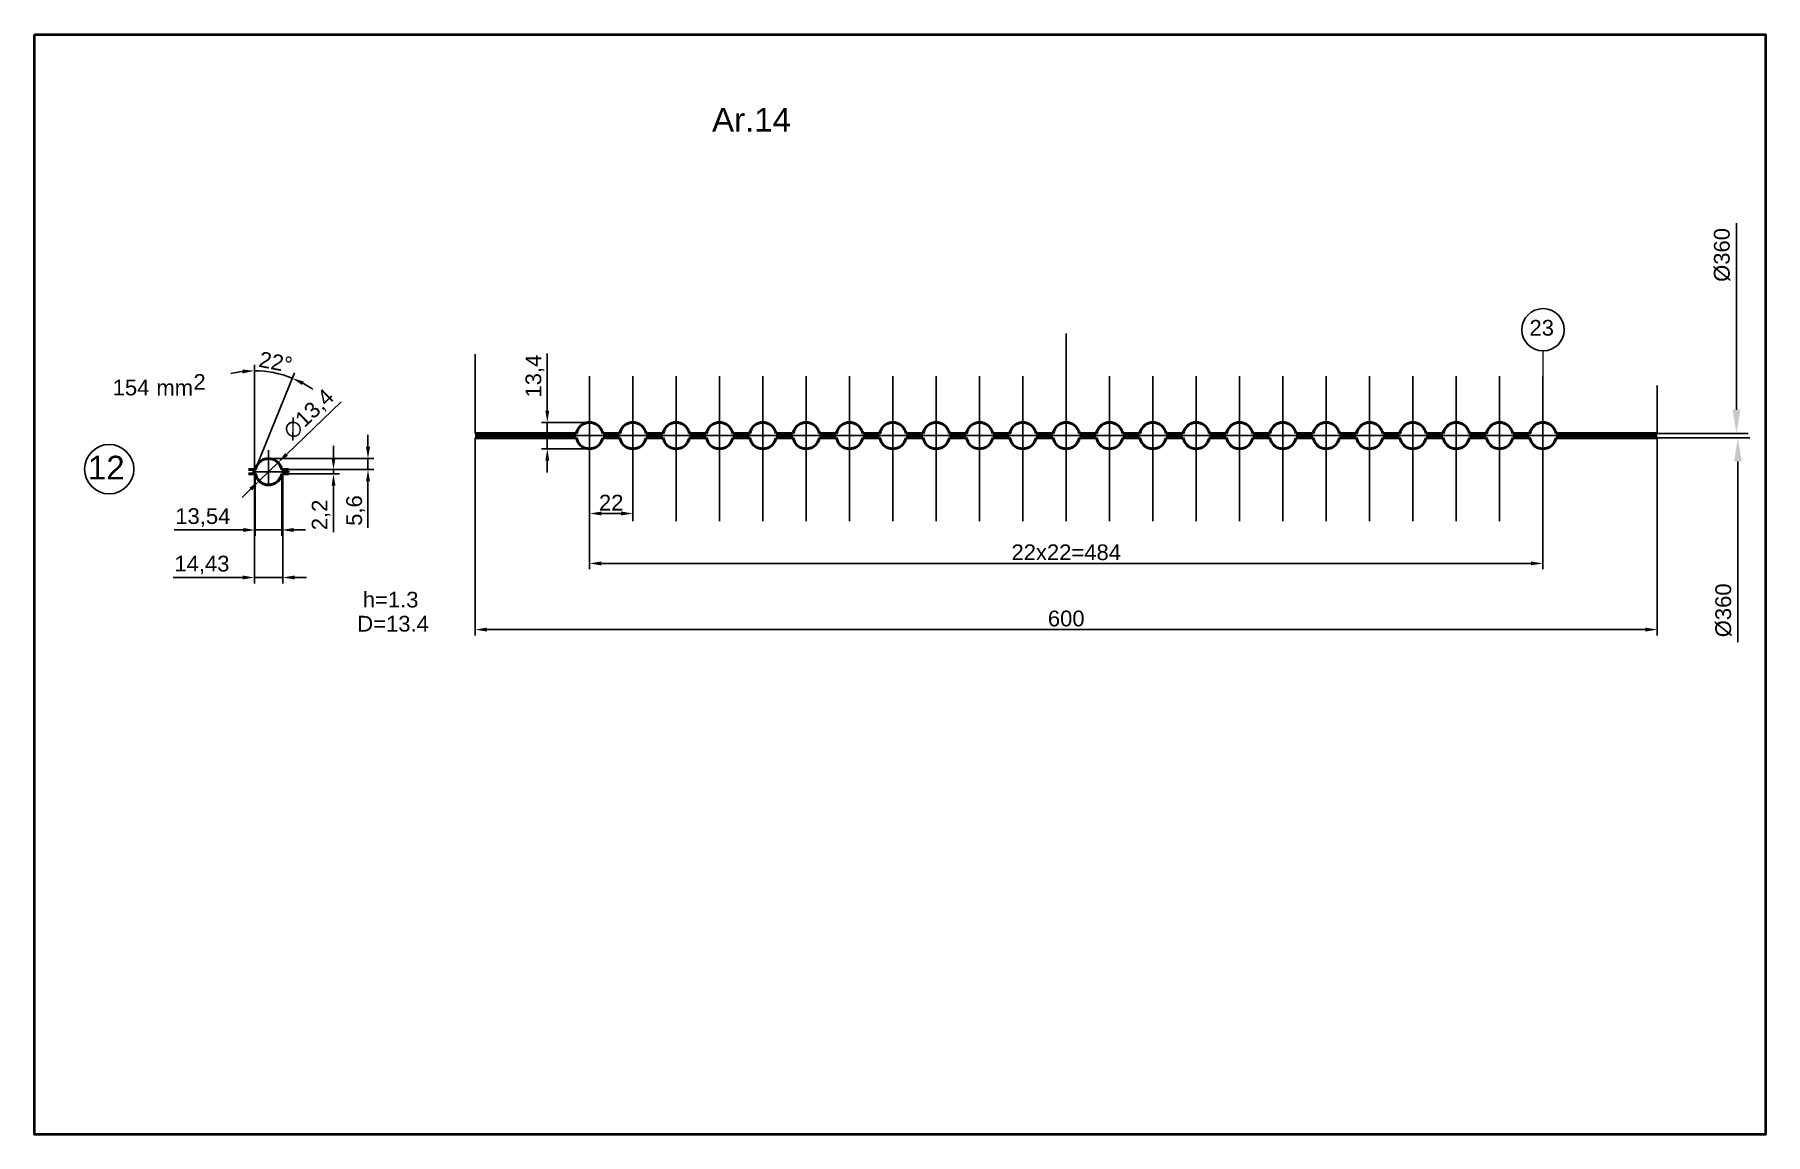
# Model space of a CAD drawing. Header units: millimetres. Extents: x 6647 to 33601, y -1887 to 8501.
# Drawn here: x 28782 to 29661, y 258 to 816 of the extents above; entities that cross this region are included whole.
import ezdxf

# ---------------------------------------------------------------- set-up
doc = ezdxf.new("R2010")
doc.units = ezdxf.units.MM
for name, color, linetype, lineweight in [('Quota', 3, 'Continuous', 40), ('контурная', 7, 'Continuous', 50), ('тонкая', 7, 'Continuous', 25), ('тонкий', 7, 'Continuous', 20)]:
    doc.layers.add(name, color=color, linetype=linetype, lineweight=lineweight)
doc.layers.add('осевая', color=4, linetype='Continuous')
doc.styles.add('s1v4', font='ARIAL.TTF', dxfattribs={"height": 4})
doc.styles.add('s2v4', font='ARIAL.TTF', dxfattribs={"height": 8})
doc.styles.get("Standard").update_dxf_attribs({"font": 'ARIAL.TTF'})
doc.dimstyles.new('s2v4', dxfattribs={"dimtxt": 8, "dimasz": 6, "dimexe": 3, "dimexo": 0, "dimgap": 1.5, "dimtad": 1, "dimtxsty": 'Standard', "dimcen": 2.5, "dimadec": 0, "dimazin": 0, "dimtfac": 1, "dimtmove": 0, "dimatfit": 3, "dimfxl": 1, "dimarcsym": 0})
doc.dimstyles.new('s2v4$0', dxfattribs={"dimtxt": 8, "dimasz": 6, "dimexe": 3, "dimexo": 0, "dimgap": 1.5, "dimtad": 1, "dimtxsty": 'Standard', "dimcen": 2.5, "dimadec": 0, "dimazin": 0, "dimtfac": 1, "dimtmove": 0, "dimatfit": 3, "dimfxl": 1, "dimarcsym": 0})
doc.dimstyles.new('s4v4', dxfattribs={"dimtxt": 16, "dimasz": 12, "dimexe": 6, "dimexo": 0, "dimgap": 3, "dimtad": 1, "dimtxsty": 'Standard', "dimcen": 2.5, "dimadec": 0, "dimazin": 0, "dimtfac": 1, "dimtmove": 0, "dimatfit": 3, "dimfxl": 1, "dimarcsym": 0})

msp = doc.modelspace()

# ---------------------------------------------------------------- texts
at = {"insert": (29547.3336, 667.0808), "char_height": 8, "attachment_point": 5}
msp.add_mtext('23', dxfattribs=at)
at = {"layer": 'контурная', "style": 's2v4'}
for s, p in [('h=1.3', (28948.8377, 525.1149)), ('D=13.4', (28946.0506, 512.8862))]:
    msp.add_text(s, height=8, dxfattribs=at).set_placement(p)
at = {"layer": 'тонкая', "style": 's1v4'}
for s, p in [('2', (28862.8717, 635.6326)), ('154', (28821.8798, 632.8218)), ('mm', (28844.037, 632.7212))]:
    msp.add_text(s, height=8, dxfattribs=at).set_placement(p)
at = {"layer": 'тонкий', "style": 's1v4'}
for s, p in [('  Ar.14', (29116.8382, 766.7634)), ('12', (28809.3116, 590.1445))]:
    msp.add_text(s, height=12, dxfattribs=at).set_placement(p)

# ---------------------------------------------------------------- blocks, each defined once
blk = doc.blocks.new('*D360')
at = {"layer": 'Defpoints', "color": 0, "transparency": 16777216}
for p in [(28901.02, 600.73), (28911.16, 595.13), (28951.49, 595.13)]:
    blk.add_point(p, dxfattribs=at)
at = {"layer": 'тонкий', "color": 0, "lineweight": -2, "transparency": 16777216}
for p, q in [((28951.49, 606.73), (28951.49, 612.73)), ((28901.02, 600.73), (28954.49, 600.73)), ((28951.49, 600.73), (28951.49, 595.13)), ((28911.16, 595.13), (28954.49, 595.13)), ((28951.49, 589.13), (28951.49, 565.57))]:
    blk.add_line(p, q, dxfattribs=at)
at = {"layer": 'тонкий', "color": 0, "transparency": 16777216}
for points in [[(28950.49, 606.73), (28952.49, 606.73), (28951.49, 600.73)], [(28950.49, 589.13), (28952.49, 589.13), (28951.49, 595.13)]]:
    blk.add_solid(points, dxfattribs=at)
at = {"layer": 'тонкий', "color": 0, "transparency": 16777216, "insert": (28945.19, 574.35), "char_height": 8, "attachment_point": 5, "rotation": 90}
blk.add_mtext('5,6', dxfattribs=at)
blk = doc.blocks.new('*D362')
at = {"layer": 'Defpoints', "color": 0, "transparency": 16777216}
for p in [(28911.16, 595.13), (28911.16, 592.93), (28933.98, 592.93)]:
    blk.add_point(p, dxfattribs=at)
at = {"layer": 'тонкий', "color": 0, "lineweight": -2, "transparency": 16777216}
for p, q in [((28933.98, 601.13), (28933.98, 607.13)), ((28911.16, 595.13), (28936.98, 595.13)), ((28911.16, 592.93), (28936.98, 592.93)), ((28933.98, 595.13), (28933.98, 592.93)), ((28933.98, 586.93), (28933.98, 563.31))]:
    blk.add_line(p, q, dxfattribs=at)
at = {"layer": 'тонкий', "color": 0, "transparency": 16777216}
for points in [[(28932.98, 601.13), (28934.98, 601.13), (28933.98, 595.13)], [(28932.98, 586.93), (28934.98, 586.93), (28933.98, 592.93)]]:
    blk.add_solid(points, dxfattribs=at)
at = {"layer": 'тонкий', "color": 0, "transparency": 16777216, "insert": (28927.67, 572.12), "char_height": 8, "attachment_point": 5, "rotation": 90}
blk.add_mtext('2,2', dxfattribs=at)
blk = doc.blocks.new('*D363')
at = {"layer": 'Defpoints', "color": 0, "transparency": 16777216}
for p in [(28894.25, 592.93), (28907.79, 592.93), (28894.25, 564.47)]:
    blk.add_point(p, dxfattribs=at)
at = {"layer": 'тонкий', "color": 0, "lineweight": -2, "transparency": 16777216}
for p, q in [((28894.25, 592.93), (28894.25, 561.47)), ((28907.79, 592.93), (28907.79, 561.47)), ((28888.25, 564.47), (28853.04, 564.47)), ((28907.79, 564.47), (28894.25, 564.47)), ((28913.79, 564.47), (28919.79, 564.47))]:
    blk.add_line(p, q, dxfattribs=at)
at = {"layer": 'тонкий', "color": 0, "transparency": 16777216}
for points in [[(28888.25, 565.47), (28888.25, 563.47), (28894.25, 564.47)], [(28913.79, 565.47), (28913.79, 563.47), (28907.79, 564.47)]]:
    blk.add_solid(points, dxfattribs=at)
at = {"layer": 'тонкий', "color": 0, "transparency": 16777216, "insert": (28867.65, 570.78), "char_height": 8, "attachment_point": 5}
blk.add_mtext('13,54', dxfattribs=at)
blk = doc.blocks.new('*D364')
at = {"layer": 'Defpoints', "color": 0, "transparency": 16777216}
for p in [(28893.81, 594.03), (28908.24, 594.03), (28893.81, 540.35)]:
    blk.add_point(p, dxfattribs=at)
at = {"layer": 'тонкий', "color": 0, "lineweight": -2, "transparency": 16777216}
for p, q in [((28893.81, 594.03), (28893.81, 537.35)), ((28908.24, 594.03), (28908.24, 537.35)), ((28887.81, 540.35), (28852.56, 540.35)), ((28908.24, 540.35), (28893.81, 540.35)), ((28914.24, 540.35), (28920.24, 540.35))]:
    blk.add_line(p, q, dxfattribs=at)
at = {"layer": 'тонкий', "color": 0, "transparency": 16777216}
for points in [[(28887.81, 541.35), (28887.81, 539.35), (28893.81, 540.35)], [(28914.24, 541.35), (28914.24, 539.35), (28908.24, 540.35)]]:
    blk.add_solid(points, dxfattribs=at)
at = {"layer": 'тонкий', "color": 0, "transparency": 16777216, "insert": (28867.18, 546.66), "char_height": 8, "attachment_point": 5}
blk.add_mtext('14,43', dxfattribs=at)
blk = doc.blocks.new('*D365')
at = {"layer": 'Defpoints', "color": 0, "transparency": 16777216}
for p in [(28905.84, 598.69), (28896.21, 589.38)]:
    blk.add_point(p, dxfattribs=at)
at = {"layer": 'тонкий', "color": 0, "lineweight": -2, "transparency": 16777216}
for p, q in [((28937.79, 629.6), (28910.15, 602.86)), ((28896.21, 589.38), (28905.84, 598.69)), ((28891.89, 585.2), (28887.58, 581.03))]:
    blk.add_line(p, q, dxfattribs=at)
at = {"layer": 'тонкий', "color": 0, "transparency": 16777216}
for points in [[(28909.46, 603.58), (28910.85, 602.14), (28905.84, 598.69)], [(28891.2, 585.92), (28892.59, 584.49), (28896.21, 589.38)]]:
    blk.add_solid(points, dxfattribs=at)
at = {"layer": 'тонкий', "color": 0, "transparency": 16777216, "insert": (28921.65, 622.94), "char_height": 8, "attachment_point": 5, "rotation": 44.04564}
blk.add_mtext('∅13,4', dxfattribs=at)
blk = doc.blocks.new('*D366')
at = {"layer": 'Defpoints', "color": 0, "transparency": 16777216}
for p in [(28906.78, 643.62), (28893.81, 597.81), (28893.81, 594.03), (28893.81, 594.03), (28894.18, 594.96)]:
    blk.add_point(p, dxfattribs=at)
at = {"layer": 'тонкий', "color": 0, "lineweight": -2, "transparency": 16777216}
for p, q in [((28893.81, 597.81), (28893.81, 648.29)), ((28894.18, 594.96), (28914.13, 644.34))]:
    blk.add_line(p, q, dxfattribs=at)
for start, end in [(96.71096, 103.42193), (68, 90), (54.57807, 61.28904)]:
    blk.add_arc((28893.81, 594.03), 51.26, start, end, dxfattribs=at)
at = {"layer": 'тонкий', "color": 0, "transparency": 16777216}
for points in [[(28887.76, 645.94), (28887.87, 643.94), (28893.81, 645.29)], [(28918, 638.08), (28918.86, 639.89), (28913.01, 641.56)]]:
    blk.add_solid(points, dxfattribs=at)
at = {"layer": 'тонкий', "color": 0, "transparency": 16777216, "insert": (28904.64, 649.76), "char_height": 8, "attachment_point": 5, "rotation": 349}
blk.add_mtext('22°', dxfattribs=at)
blk = doc.blocks.new('*D367')
at = {"layer": 'Defpoints', "color": 0, "transparency": 16777216}
for p in [(29063.95, 569.17), (29547.95, 569), (29547.95, 547.5)]:
    blk.add_point(p, dxfattribs=at)
at = {"layer": 'тонкая', "color": 0, "lineweight": -2, "transparency": 16777216}
for p, q in [((29063.95, 569.17), (29063.95, 544.5)), ((29547.95, 569), (29547.95, 544.5)), ((29069.95, 547.5), (29541.95, 547.5))]:
    blk.add_line(p, q, dxfattribs=at)
at = {"layer": 'тонкая', "color": 0, "transparency": 16777216}
for points in [[(29069.95, 548.5), (29069.95, 546.5), (29063.95, 547.5)], [(29541.95, 548.5), (29541.95, 546.5), (29547.95, 547.5)]]:
    blk.add_solid(points, dxfattribs=at)
at = {"layer": 'тонкая', "color": 0, "transparency": 16777216, "insert": (29305.95, 553.09), "char_height": 8, "attachment_point": 5}
blk.add_mtext('22x22=484', dxfattribs=at)
blk = doc.blocks.new('*D368')
at = {"layer": 'Defpoints', "color": 0, "transparency": 16777216}
for p in [(29063.95, 586.98), (29085.95, 586.98), (29085.95, 572.84)]:
    blk.add_point(p, dxfattribs=at)
at = {"layer": 'тонкая', "color": 0, "lineweight": -2, "transparency": 16777216}
for p, q in [((29063.95, 586.98), (29063.95, 569.84)), ((29085.95, 586.98), (29085.95, 569.84)), ((29069.95, 572.84), (29079.95, 572.84))]:
    blk.add_line(p, q, dxfattribs=at)
at = {"layer": 'тонкая', "color": 0, "transparency": 16777216}
for points in [[(29069.95, 573.84), (29069.95, 571.84), (29063.95, 572.84)], [(29079.95, 573.84), (29079.95, 571.84), (29085.95, 572.84)]]:
    blk.add_solid(points, dxfattribs=at)
at = {"layer": 'тонкая', "color": 0, "transparency": 16777216, "insert": (29074.95, 578.36), "char_height": 8, "attachment_point": 5}
blk.add_mtext('22', dxfattribs=at)
blk = doc.blocks.new('*D361')
at = {"layer": 'Defpoints', "color": 0, "transparency": 16777216}
for p in [(29605.95, 597.44), (29005.95, 572.17), (29005.95, 513.9)]:
    blk.add_point(p, dxfattribs=at)
at = {"layer": 'тонкая', "color": 0, "lineweight": -2, "transparency": 16777216}
for p, q in [((29605.95, 597.44), (29605.95, 510.9)), ((29005.95, 572.17), (29005.95, 510.9)), ((29599.95, 513.9), (29011.95, 513.9))]:
    blk.add_line(p, q, dxfattribs=at)
at = {"layer": 'тонкая', "color": 0, "transparency": 16777216}
for points in [[(29011.95, 514.9), (29011.95, 512.9), (29005.95, 513.9)], [(29599.95, 514.9), (29599.95, 512.9), (29605.95, 513.9)]]:
    blk.add_solid(points, dxfattribs=at)
at = {"layer": 'тонкая', "color": 0, "transparency": 16777216, "insert": (29305.95, 519.48), "char_height": 8, "attachment_point": 5}
blk.add_mtext('600', dxfattribs=at)
blk = doc.blocks.new('*D369')
at = {"layer": 'Defpoints', "color": 0, "transparency": 16777216}
for p in [(29042.51, 619.09), (29063.95, 619.09), (29063.95, 605.69)]:
    blk.add_point(p, dxfattribs=at)
at = {"layer": 'тонкая', "color": 0, "lineweight": -2, "transparency": 16777216}
for p, q in [((29042.51, 625.09), (29042.51, 654.08)), ((29063.95, 619.09), (29039.51, 619.09)), ((29042.51, 605.69), (29042.51, 619.09)), ((29063.95, 605.69), (29039.51, 605.69)), ((29042.51, 599.69), (29042.51, 593.69))]:
    blk.add_line(p, q, dxfattribs=at)
at = {"layer": 'тонкая', "color": 0, "transparency": 16777216}
for points in [[(29041.51, 625.09), (29043.51, 625.09), (29042.51, 619.09)], [(29041.51, 599.69), (29043.51, 599.69), (29042.51, 605.69)]]:
    blk.add_solid(points, dxfattribs=at)
at = {"layer": 'тонкая', "color": 0, "transparency": 16777216, "insert": (29036.2, 642.59), "char_height": 8, "attachment_point": 5, "rotation": 90}
blk.add_mtext('13,4', dxfattribs=at)
blk = doc.blocks.new('*D370')
at = {"layer": 'Defpoints', "color": 0, "transparency": 16777216}
for p in [(29605.95, 662.76), (29646.21, 662.76), (29605.95, 613.49)]:
    blk.add_point(p, dxfattribs=at)
at = {"layer": 'тонкая', "color": 0, "lineweight": -2, "transparency": 16777216}
for p, q in [((29646.21, 662.76), (29646.21, 720.28)), ((29646.21, 625.49), (29646.21, 662.76)), ((29605.95, 613.49), (29652.21, 613.49))]:
    blk.add_line(p, q, dxfattribs=at)
at = {"layer": 'тонкая', "color": 0, "transparency": 16777216}
blk.add_solid([(29644.21, 625.49), (29648.21, 625.49), (29646.21, 613.49)], dxfattribs=at)
at = {"layer": 'тонкая', "color": 0, "transparency": 16777216, "insert": (29638.9, 704.11), "char_height": 8, "attachment_point": 5, "rotation": 90}
blk.add_mtext('%%C360', dxfattribs=at)
blk = doc.blocks.new('_None')
blk = doc.blocks.new('*D371')
at = {"layer": 'Defpoints', "color": 0, "transparency": 16777216}
for p in [(29605.95, 611.29), (29605.95, 565.02), (29646.92, 565.02)]:
    blk.add_point(p, dxfattribs=at)
at = {"layer": 'тонкая', "color": 0, "lineweight": -2, "transparency": 16777216}
for p, q in [((29605.95, 611.29), (29652.92, 611.29)), ((29646.92, 599.29), (29646.92, 565.02)), ((29646.92, 565.02), (29646.92, 507.49))]:
    blk.add_line(p, q, dxfattribs=at)
at = {"layer": 'тонкая', "color": 0, "transparency": 16777216}
blk.add_solid([(29644.92, 599.29), (29648.92, 599.29), (29646.92, 611.29)], dxfattribs=at)
at = {"layer": 'тонкая', "color": 0, "transparency": 16777216, "insert": (29639.61, 523.67), "char_height": 8, "attachment_point": 5, "rotation": 90}
blk.add_mtext('%%C360', dxfattribs=at)

# ---------------------------------------------------------------- dimensions: what is measured, and where the dimension line sits
at = {"layer": 'тонкая'}
for base, p1, p2, picture, middle in [((29646.2085, 662.7565), (29605.9475, 613.4896), (29605.9475, 662.7565), '*D370', (29646.2085, 704.1085)), ((29646.9162, 565.0208), (29605.9475, 611.2896), (29605.9475, 565.0208), '*D371', (29646.9162, 523.6689))]:
    dim = msp.add_linear_dim(base=base, p1=p1, p2=p2, angle=90, text='%%C360', dimstyle='s4v4', override={"dimtxt": 8, "dimblk2": 'None', "dimsah": 1, "dimse2": 1}, dxfattribs=at)
    dim.commit()
    dim.dimension.update_dxf_attribs({"geometry": picture, "text_midpoint": middle, "dimtype": 160})
dim = msp.add_linear_dim(base=(29042.5073, 619.0896), p1=(29063.9475, 605.6896), p2=(29063.9475, 619.0896), angle=90, dimstyle='s2v4$0', dxfattribs=at)
dim.commit()
dim.dimension.update_dxf_attribs({"geometry": '*D369', "text_midpoint": (29042.5073, 642.5868), "dimtype": 160})
for base, p1, p2, dimstyle, picture, middle in [((29005.9475, 513.8998), (29605.9475, 597.4354), (29005.9475, 572.1684), 's2v4$0', '*D361', (29305.9475, 519.4844)), ((29085.9475, 572.8393), (29063.9475, 586.9762), (29085.9475, 586.9762), 's2v4', '*D368', (29074.9475, 578.3556))]:
    dim = msp.add_linear_dim(base=base, p1=p1, p2=p2, dimstyle=dimstyle, dxfattribs=at)
    dim.commit()
    dim.dimension.update_dxf_attribs({"geometry": picture, "text_midpoint": middle})
dim = msp.add_linear_dim(base=(29547.9475, 547.5027), p1=(29063.9475, 569.1684), p2=(29547.9475, 569.0005), text='22x22=484', dimstyle='s2v4', dxfattribs=at)
dim.commit()
dim.dimension.update_dxf_attribs({"geometry": '*D367', "text_midpoint": (29305.9475, 553.0873)})
at = {"layer": 'тонкий'}
dim = msp.add_angular_dim_2l(base=(28906.7835, 643.6184), line1=((28893.8059, 594.0334), (28893.8059, 597.8149)), line2=((28893.8059, 594.0334), (28894.1821, 594.9644)), dimstyle='s2v4', dxfattribs=at)
dim.commit()
dim.dimension.update_dxf_attribs({"geometry": '*D366', "text_midpoint": (28904.6385, 649.7619)})
dim = msp.add_diameter_dim_2p(p1=(28896.2058, 589.3754), p2=(28905.8375, 598.6915), dimstyle='s2v4', dxfattribs=at)
dim.commit()
dim.dimension.update_dxf_attribs({"geometry": '*D365', "text_midpoint": (28921.6495, 622.9429)})
dim = msp.add_linear_dim(base=(28951.4946, 595.1334), p1=(28901.0217, 600.7334), p2=(28911.163, 595.1334), angle=90, dimstyle='s2v4', dxfattribs=at)
dim.commit()
dim.dimension.update_dxf_attribs({"geometry": '*D360', "text_midpoint": (28951.4946, 574.3538), "dimtype": 160})
dim = msp.add_linear_dim(base=(28933.975, 592.9334), p1=(28911.163, 595.1334), p2=(28911.163, 592.9334), angle=90, dimstyle='s2v4', dxfattribs=at)
dim.commit()
dim.dimension.update_dxf_attribs({"geometry": '*D362', "text_midpoint": (28927.6674, 572.1238)})
for base, p1, p2, picture, middle in [((28893.8059, 540.3533), (28908.2374, 594.0334), (28893.8059, 594.0334), '*D364', (28867.1845, 546.661)), ((28894.2504, 564.4731), (28907.793, 592.9334), (28894.2504, 592.9334), '*D363', (28867.6453, 570.7807))]:
    dim = msp.add_linear_dim(base=base, p1=p1, p2=p2, dimstyle='s2v4', dxfattribs=at)
    dim.commit()
    dim.dimension.update_dxf_attribs({"geometry": picture, "text_midpoint": middle})

# ---------------------------------------------------------------- linework, layer by layer
at = {"lineweight": 15}
msp.add_line((29547.8856, 655.3737), (29547.9475, 622.8479), dxfattribs=at)
msp.add_circle((29548.0265, 666.1264), 10.7536)
at = {"layer": 'Quota'}
msp.add_lwpolyline([(28782.248, 815.983), (29660.8841, 815.983), (29660.8841, 257.5981), (28782.248, 257.5981)], close=True, dxfattribs=at)
at = {"layer": 'контурная'}
for p, q in [((29005.9475, 613.4896), (29057.1762, 613.4896)), ((29005.9475, 611.2896), (29057.1762, 611.2896)), ((29057.1762, 613.4896), (29057.6095, 614.562)), ((29057.1762, 611.2896), (29057.6095, 610.2172)), ((29070.7188, 613.4896), (29070.2855, 614.562)), ((29070.7188, 611.2896), (29070.2855, 610.2172)), ((29070.8257, 613.4896), (29079.1762, 613.4896)), ((29070.8257, 613.4896), (29074.0888, 613.4896)), ((29070.8257, 611.2896), (29079.1762, 611.2896)), ((29070.8257, 611.2896), (29074.0888, 611.2896)), ((29079.1762, 613.4896), (29079.6095, 614.562)), ((29079.1762, 611.2896), (29079.6095, 610.2172)), ((29092.7188, 613.4896), (29092.2855, 614.562)), ((29092.7188, 611.2896), (29092.2855, 610.2172)), ((29092.7188, 613.4896), (29101.1762, 613.4896)), ((29092.7188, 613.4896), (29096.0888, 613.4896)), ((29092.7188, 611.2896), (29101.1762, 611.2896)), ((29092.7188, 611.2896), (29096.0888, 611.2896)), ((29092.8257, 613.4896), (29096.0888, 613.4896)), ((29092.8257, 613.4896), (29096.0888, 613.4896)), ((29092.8257, 611.2896), (29096.0888, 611.2896)), ((29092.8257, 611.2896), (29096.0888, 611.2896)), ((29101.1762, 613.4896), (29101.6095, 614.562)), ((29101.1762, 611.2896), (29101.6095, 610.2172)), ((29114.7188, 613.4896), (29114.2855, 614.562)), ((29114.7188, 611.2896), (29114.2855, 610.2172)), ((29114.7188, 613.4896), (29123.1762, 613.4896)), ((29114.7188, 611.2896), (29123.1762, 611.2896)), ((29123.1762, 613.4896), (29123.6095, 614.562)), ((29123.1762, 611.2896), (29123.6095, 610.2172)), ((29136.7188, 613.4896), (29136.2855, 614.562)), ((29136.7188, 611.2896), (29136.2855, 610.2172)), ((29136.7188, 613.4896), (29145.1762, 613.4896)), ((29136.7188, 611.2896), (29145.1762, 611.2896)), ((29145.1762, 613.4896), (29145.6095, 614.562)), ((29145.1762, 611.2896), (29145.6095, 610.2172)), ((29158.7188, 613.4896), (29158.2855, 614.562)), ((29158.7188, 611.2896), (29158.2855, 610.2172)), ((29158.7188, 613.4896), (29167.1762, 613.4896)), ((29158.7188, 611.2896), (29167.1762, 611.2896)), ((29167.1762, 613.4896), (29167.6095, 614.562)), ((29167.1762, 611.2896), (29167.6095, 610.2172)), ((29180.7188, 613.4896), (29180.2855, 614.562)), ((29180.7188, 611.2896), (29180.2855, 610.2172)), ((29189.1762, 613.4896), (29180.7188, 613.4896)), ((29180.7188, 611.2896), (29189.1762, 611.2896)), ((29189.1762, 613.4896), (29189.6095, 614.562)), ((29189.1762, 611.2896), (29189.6095, 610.2172)), ((29202.7188, 613.4896), (29202.2855, 614.562)), ((29202.7188, 611.2896), (29202.2855, 610.2172)), ((29202.7188, 613.4896), (29211.1762, 613.4896)), ((29202.7188, 611.2896), (29211.1762, 611.2896)), ((29211.1762, 613.4896), (29211.6095, 614.562)), ((29211.1762, 611.2896), (29211.6095, 610.2172)), ((29224.7188, 613.4896), (29224.2855, 614.562)), ((29224.7188, 611.2896), (29224.2855, 610.2172)), ((29224.7188, 613.4896), (29233.1762, 613.4896)), ((29224.7188, 613.4896), (29228.0888, 613.4896)), ((29224.7188, 611.2896), (29233.1762, 611.2896)), ((29224.7188, 611.2896), (29228.0888, 611.2896)), ((29224.8257, 613.4896), (29228.0888, 613.4896)), ((29224.8257, 613.4896), (29228.0888, 613.4896)), ((29224.8257, 611.2896), (29228.0888, 611.2896)), ((29224.8257, 611.2896), (29228.0888, 611.2896)), ((29233.1762, 613.4896), (29233.6095, 614.562)), ((29233.1762, 611.2896), (29233.6095, 610.2172)), ((29246.7188, 613.4896), (29246.2855, 614.562)), ((29246.7188, 611.2896), (29246.2855, 610.2172)), ((29246.7188, 613.4896), (29255.1762, 613.4896)), ((29246.7188, 611.2896), (29255.1762, 611.2896)), ((29255.1762, 613.4896), (29255.6095, 614.562)), ((29255.1762, 611.2896), (29255.6095, 610.2172)), ((29268.7188, 613.4896), (29268.2855, 614.562)), ((29268.7188, 611.2896), (29268.2855, 610.2172)), ((29268.7188, 613.4896), (29277.1762, 613.4896)), ((29268.7188, 611.2896), (29277.1762, 611.2896)), ((29277.1762, 613.4896), (29277.6095, 614.562)), ((29277.1762, 611.2896), (29277.6095, 610.2172)), ((29290.7188, 613.4896), (29290.2855, 614.562)), ((29290.7188, 611.2896), (29290.2855, 610.2172)), ((29290.7188, 613.4896), (29299.1762, 613.4896)), ((29290.7188, 611.2896), (29299.1762, 611.2896)), ((29299.1762, 613.4896), (29299.6095, 614.562)), ((29299.1762, 611.2896), (29299.6095, 610.2172)), ((29312.7188, 613.4896), (29312.2855, 614.562)), ((29312.7188, 611.2896), (29312.2855, 610.2172)), ((29321.1762, 613.4896), (29312.7188, 613.4896)), ((29321.1762, 611.2896), (29312.7188, 611.2896)), ((29321.1762, 613.4896), (29321.6095, 614.562)), ((29321.1762, 611.2896), (29321.6095, 610.2172)), ((29334.7188, 613.4896), (29334.2855, 614.562)), ((29334.7188, 611.2896), (29334.2855, 610.2172)), ((29343.1762, 613.4896), (29334.7188, 613.4896)), ((29343.1762, 611.2896), (29334.7188, 611.2896)), ((29343.1762, 613.4896), (29343.6095, 614.562)), ((29343.1762, 611.2896), (29343.6095, 610.2172)), ((29356.7188, 613.4896), (29356.2855, 614.562)), ((29356.7188, 611.2896), (29356.2855, 610.2172)), ((29365.1762, 613.4896), (29356.7188, 613.4896)), ((29365.1762, 611.2896), (29356.7188, 611.2896)), ((29365.1762, 613.4896), (29365.6095, 614.562)), ((29365.1762, 611.2896), (29365.6095, 610.2172)), ((29378.7188, 613.4896), (29378.2855, 614.562)), ((29378.7188, 611.2896), (29378.2855, 610.2172)), ((29387.1762, 613.4896), (29378.7188, 613.4896)), ((29387.1762, 611.2896), (29378.7188, 611.2896)), ((29387.0693, 613.4896), (29383.8062, 613.4896)), ((29387.0693, 613.4896), (29383.8062, 613.4896)), ((29387.1762, 613.4896), (29383.8062, 613.4896)), ((29387.0693, 611.2896), (29383.8062, 611.2896)), ((29387.0693, 611.2896), (29383.8062, 611.2896)), ((29387.1762, 611.2896), (29383.8062, 611.2896)), ((29387.1762, 613.4896), (29387.6095, 614.562)), ((29387.1762, 611.2896), (29387.6095, 610.2172)), ((29400.7188, 613.4896), (29400.2855, 614.562)), ((29400.7188, 611.2896), (29400.2855, 610.2172)), ((29409.1762, 613.4896), (29400.7188, 613.4896)), ((29409.1762, 611.2896), (29400.7188, 611.2896)), ((29409.1762, 613.4896), (29409.6095, 614.562)), ((29409.1762, 611.2896), (29409.6095, 610.2172)), ((29422.7188, 613.4896), (29422.2855, 614.562)), ((29422.7188, 611.2896), (29422.2855, 610.2172)), ((29422.7188, 613.4896), (29431.1762, 613.4896)), ((29431.1762, 611.2896), (29422.7188, 611.2896)), ((29431.1762, 613.4896), (29431.6095, 614.562)), ((29431.1762, 611.2896), (29431.6095, 610.2172)), ((29444.7188, 613.4896), (29444.2855, 614.562)), ((29444.7188, 611.2896), (29444.2855, 610.2172)), ((29453.1762, 613.4896), (29444.7188, 613.4896)), ((29453.1762, 611.2896), (29444.7188, 611.2896)), ((29453.1762, 613.4896), (29453.6095, 614.562)), ((29453.1762, 611.2896), (29453.6095, 610.2172)), ((29466.7188, 613.4896), (29466.2855, 614.562)), ((29466.7188, 611.2896), (29466.2855, 610.2172)), ((29475.1762, 613.4896), (29466.7188, 613.4896)), ((29475.1762, 611.2896), (29466.7188, 611.2896)), ((29475.1762, 613.4896), (29475.6095, 614.562)), ((29475.1762, 611.2896), (29475.6095, 610.2172)), ((29488.7188, 613.4896), (29488.2855, 614.562)), ((29488.7188, 611.2896), (29488.2855, 610.2172)), ((29497.1762, 613.4896), (29488.7188, 613.4896)), ((29497.1762, 611.2896), (29488.7188, 611.2896)), ((29497.1762, 613.4896), (29497.6095, 614.562)), ((29497.1762, 611.2896), (29497.6095, 610.2172)), ((29510.7188, 613.4896), (29510.2855, 614.562)), ((29510.7188, 611.2896), (29510.2855, 610.2172)), ((29519.1762, 613.4896), (29510.7188, 613.4896)), ((29519.1762, 611.2896), (29510.7188, 611.2896)), ((29519.0693, 613.4896), (29515.8062, 613.4896)), ((29519.0693, 613.4896), (29515.8062, 613.4896)), ((29519.1762, 613.4896), (29515.8062, 613.4896)), ((29519.0693, 611.2896), (29515.8062, 611.2896)), ((29519.0693, 611.2896), (29515.8062, 611.2896)), ((29519.1762, 611.2896), (29515.8062, 611.2896)), ((29519.1762, 613.4896), (29519.6095, 614.562)), ((29519.1762, 611.2896), (29519.6095, 610.2172)), ((29532.7188, 613.4896), (29532.2855, 614.562)), ((29532.7188, 611.2896), (29532.2855, 610.2172)), ((29541.0693, 613.4896), (29532.7188, 613.4896)), ((29541.0693, 611.2896), (29532.7188, 611.2896)), ((29541.0693, 613.4896), (29537.8062, 613.4896)), ((29541.0693, 611.2896), (29537.8062, 611.2896)), ((29541.1762, 613.4896), (29541.6095, 614.562)), ((29541.1762, 611.2896), (29541.6095, 610.2172)), ((29554.7188, 613.4896), (29554.2855, 614.562)), ((29554.7188, 611.2896), (29554.2855, 610.2172)), ((29605.9475, 613.4896), (29554.7188, 613.4896)), ((29605.9475, 611.2896), (29554.7188, 611.2896)), ((28894.1435, 595.1334), (28890.8804, 595.1334)), ((28894.2504, 595.1334), (28890.8804, 595.1334)), ((28894.1435, 592.9334), (28890.8804, 592.9334)), ((28894.2504, 592.9334), (28890.8804, 592.9334)), ((28894.2504, 595.1334), (28894.6836, 596.2058)), ((28894.2504, 592.9334), (28894.6836, 591.861)), ((28907.793, 595.1334), (28907.3597, 596.2058)), ((28907.793, 592.9334), (28907.3597, 591.861)), ((28907.793, 595.1334), (28911.163, 595.1334)), ((28907.793, 592.9334), (28911.163, 592.9334)), ((28907.8998, 595.1334), (28911.163, 595.1334)), ((28907.8998, 595.1334), (28911.163, 595.1334)), ((28907.8998, 592.9334), (28911.163, 592.9334)), ((28907.8998, 592.9334), (28911.163, 592.9334))]:
    msp.add_line(p, q, dxfattribs=at)
for centre, start, end in [((29063.9475, 612.3896), 90, 161.0805636), ((29063.9475, 612.3896), 18.9194364, 90), ((29085.9475, 612.3896), 90, 161.0805636), ((29085.9475, 612.3896), 18.9194364, 90), ((29107.9475, 612.3896), 90, 161.0805636), ((29107.9475, 612.3896), 18.9194364, 90), ((29129.9475, 612.3896), 90, 161.0805636), ((29129.9475, 612.3896), 18.9194364, 90), ((29151.9475, 612.3896), 90, 161.0805636), ((29151.9475, 612.3896), 18.9194364, 90), ((29173.9475, 612.3896), 90, 161.0805636), ((29173.9475, 612.3896), 18.9194364, 90), ((29195.9475, 612.3896), 90, 161.0805636), ((29195.9475, 612.3896), 18.9194364, 90), ((29217.9475, 612.3896), 90, 161.0805636), ((29217.9475, 612.3896), 18.9194364, 90), ((29239.9475, 612.3896), 90, 161.0805636), ((29239.9475, 612.3896), 18.9194364, 90), ((29261.9475, 612.3896), 90, 161.0805636), ((29261.9475, 612.3896), 18.9194364, 90), ((29283.9475, 612.3896), 90, 161.0805636), ((29283.9475, 612.3896), 18.9194364, 90), ((29305.9475, 612.3896), 90, 161.0805636), ((29305.9475, 612.3896), 18.9194364, 90), ((29327.9475, 612.3896), 90, 161.0805636), ((29327.9475, 612.3896), 18.9194364, 90), ((29349.9475, 612.3896), 90, 161.0805636), ((29349.9475, 612.3896), 18.9194364, 90), ((29371.9475, 612.3896), 90, 161.0805636), ((29371.9475, 612.3896), 18.9194364, 90), ((29393.9475, 612.3896), 90, 161.0805636), ((29393.9475, 612.3896), 18.9194364, 90), ((29415.9475, 612.3896), 90, 161.0805636), ((29415.9475, 612.3896), 18.9194364, 90), ((29437.9475, 612.3896), 90, 161.0805636), ((29437.9475, 612.3896), 18.9194364, 90), ((29459.9475, 612.3896), 90, 161.0805636), ((29459.9475, 612.3896), 18.9194364, 90), ((29481.9475, 612.3896), 90, 161.0805636), ((29481.9475, 612.3896), 18.9194364, 90), ((29503.9475, 612.3896), 90, 161.0805636), ((29503.9475, 612.3896), 18.9194364, 90), ((29525.9475, 612.3896), 90, 161.0805636), ((29525.9475, 612.3896), 18.9194364, 90), ((29547.9475, 612.3896), 90, 161.0805636), ((29547.9475, 612.3896), 18.9194364, 90), ((29063.9475, 612.3896), 198.9194364, 270), ((29063.9475, 612.3896), 270, 341.0805636), ((29085.9475, 612.3896), 198.9194364, 270), ((29085.9475, 612.3896), 270, 341.0805636), ((29107.9475, 612.3896), 198.9194364, 270), ((29107.9475, 612.3896), 270, 341.0805636), ((29129.9475, 612.3896), 198.9194364, 270), ((29129.9475, 612.3896), 270, 341.0805636), ((29151.9475, 612.3896), 198.9194364, 270), ((29151.9475, 612.3896), 270, 341.0805636), ((29173.9475, 612.3896), 198.9194364, 270), ((29173.9475, 612.3896), 270, 341.0805636), ((29195.9475, 612.3896), 198.9194364, 270), ((29195.9475, 612.3896), 270, 341.0805636), ((29217.9475, 612.3896), 198.9194364, 270), ((29217.9475, 612.3896), 270, 341.0805636), ((29239.9475, 612.3896), 198.9194364, 270), ((29239.9475, 612.3896), 270, 341.0805636), ((29261.9475, 612.3896), 198.9194364, 270), ((29261.9475, 612.3896), 270, 341.0805636), ((29283.9475, 612.3896), 198.9194364, 270), ((29283.9475, 612.3896), 270, 341.0805636), ((29305.9475, 612.3896), 198.9194364, 270), ((29305.9475, 612.3896), 270, 341.0805636), ((29327.9475, 612.3896), 198.9194364, 270), ((29327.9475, 612.3896), 270, 341.0805636), ((29349.9475, 612.3896), 198.9194364, 270), ((29349.9475, 612.3896), 270, 341.0805636), ((29371.9475, 612.3896), 198.9194364, 270), ((29371.9475, 612.3896), 270, 341.0805636), ((29393.9475, 612.3896), 198.9194364, 270), ((29393.9475, 612.3896), 270, 341.0805636), ((29415.9475, 612.3896), 198.9194364, 270), ((29415.9475, 612.3896), 270, 341.0805636), ((29437.9475, 612.3896), 198.9194364, 270), ((29437.9475, 612.3896), 270, 341.0805636), ((29459.9475, 612.3896), 198.9194364, 270), ((29459.9475, 612.3896), 270, 341.0805636), ((29481.9475, 612.3896), 198.9194364, 270), ((29481.9475, 612.3896), 270, 341.0805636), ((29503.9475, 612.3896), 198.9194364, 270), ((29503.9475, 612.3896), 270, 341.0805636), ((29525.9475, 612.3896), 198.9194364, 270), ((29525.9475, 612.3896), 270, 341.0805636), ((29547.9475, 612.3896), 198.9194364, 270), ((29547.9475, 612.3896), 270, 341.0805636), ((28901.0217, 594.0334), 90, 161.0805636), ((28901.0217, 594.0334), 18.9194364, 90), ((28901.0217, 594.0334), 198.9194364, 270), ((28901.0217, 594.0334), 270, 341.0805636)]:
    msp.add_arc(centre, 6.7, start, end, dxfattribs=at)
at = {"layer": 'осевая'}
for p, q in [((29305.9475, 664.2912), (29305.9475, 569.0005)), ((29063.9475, 642.5049), (29063.9475, 569.0005)), ((29085.9475, 642.5049), (29085.9475, 569.0005)), ((29107.9475, 642.5049), (29107.9475, 569.0005)), ((29129.9475, 642.5049), (29129.9475, 569.0005)), ((29151.9475, 642.5049), (29151.9475, 569.0005)), ((29173.9475, 642.5049), (29173.9475, 569.0005)), ((29195.9475, 642.5049), (29195.9475, 569.0005)), ((29217.9475, 642.5049), (29217.9475, 569.0005)), ((29239.9475, 642.5049), (29239.9475, 569.0005)), ((29261.9475, 642.5049), (29261.9475, 569.0005)), ((29283.9475, 642.5049), (29283.9475, 569.0005)), ((29327.9475, 642.5049), (29327.9475, 569.0005)), ((29349.9475, 642.5049), (29349.9475, 569.0005)), ((29371.9475, 642.5049), (29371.9475, 569.0005)), ((29393.9475, 642.5049), (29393.9475, 569.0005)), ((29415.9475, 642.5049), (29415.9475, 569.0005)), ((29437.9475, 642.5049), (29437.9475, 569.0005)), ((29459.9475, 642.5049), (29459.9475, 569.0005)), ((29481.9475, 642.5049), (29481.9475, 569.0005)), ((29503.9475, 642.5049), (29503.9475, 569.0005)), ((29525.9475, 642.5049), (29525.9475, 569.0005)), ((29547.9475, 642.5049), (29547.9475, 569.0005)), ((29005.9475, 612.3896), (29605.9475, 612.3896)), ((28901.0217, 587.3334), (28901.0217, 604.9794)), ((28892.8981, 594.0334), (28911.6423, 594.0334))]:
    msp.add_line(p, q, dxfattribs=at)
at = {"layer": 'тонкая'}
for p, q in [((29005.9475, 613.4896), (29005.9475, 653.8034)), ((29605.9475, 613.4896), (29605.9475, 637.8273)), ((29005.9475, 572.1684), (29005.9475, 611.2896)), ((29605.9475, 611.2896), (29605.9475, 597.4354)), ((28893.8059, 594.0334), (28893.8059, 597.8149)), ((28893.8059, 594.0334), (28894.1821, 594.9644)), ((28893.8059, 594.0334), (28894.1821, 593.1024)), ((28908.2374, 594.0334), (28907.8613, 594.9644)), ((28908.2374, 594.0334), (28907.8613, 593.1024))]:
    msp.add_line(p, q, dxfattribs=at)
msp.add_circle((28820.1082, 595.3536), 12.5323, dxfattribs=at)

msp.set_redraw_order([(e.dxf.handle, doc.entitydb.next_handle()) for e in msp.query("TEXT MTEXT ATTDEF DIMENSION ARC_DIMENSION")])  # texts and dimensions are drawn at this point

doc.saveas('drawing.dxf')
